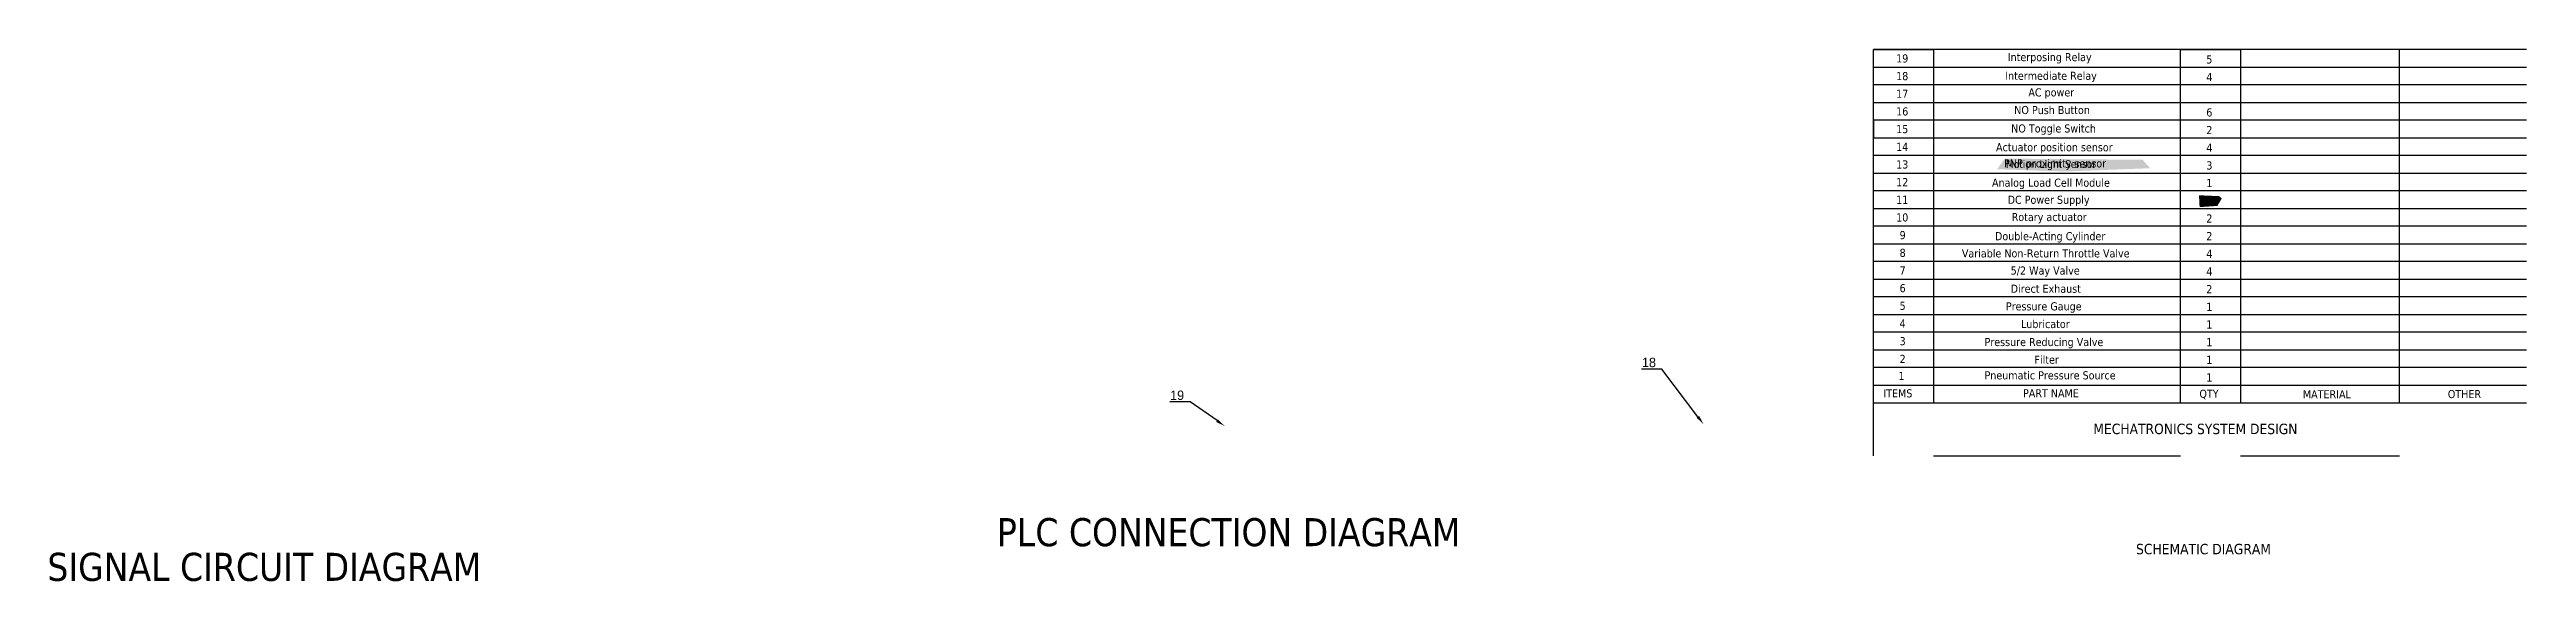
# Paper-space layout 'Sheet' of a CAD drawing. Header units: millimetres. Extents: x 21 to 1179, y 10 to 823.
# Drawn here: x 477 to 1179, y 15 to 165 of the extents above; entities that cross this region are included whole.
import ezdxf
from ezdxf import colors
from ezdxf.entities.mleader import LeaderData, LeaderLine
from ezdxf.math import Vec2, Vec3

# ---------------------------------------------------------------- set-up
doc = ezdxf.new("R2010")
doc.units = ezdxf.units.MM
doc.styles.add('Note Text (ANSI)', font='TAHOMA.TTF')

psp = doc.layouts.new('Sheet')

# ---------------------------------------------------------------- texts
at = {"style": 'Note Text (ANSI)'}
for s, height, p in [('19', 2.295, (1000.45, 161.35)), ('5', 2.3, (1088.31, 161.07)), ('18', 2.295, (1000.45, 156.35)), ('4', 2.3, (1088.31, 156.07)), ('17', 2.295, (1000.45, 151.35)), ('16', 2.295, (1000.45, 146.35)), ('6', 2.3, (1088.31, 146.07)), ('15', 2.295, (1000.45, 141.35)), ('2', 2.3, (1088.31, 141.07)), ('14', 2.295, (1000.45, 136.35)), ('13', 2.295, (1000.45, 131.35)), ('4', 2.3, (1088.31, 136.07)), ('3', 2.3, (1088.31, 131.07)), ('12', 2.295, (1000.45, 126.35)), ('Analog Load Cell Module', 2.2952, (1027.61, 126.19)), ('1', 2.3, (1088.31, 126.07)), ('11', 2.295, (1000.45, 121.35)), ('2', 2.3, (1088.31, 121.07)), ('10', 2.295, (1000.45, 116.35)), ('9', 2.3, (1001.43, 111.35)), ('Double-Acting Cylinder', 2.2952, (1028.46, 111.05)), ('Rotary actuator', 2.2952, (1033.18, 116.48)), ('2', 2.3, (1088.31, 116.07)), ('2', 2.3, (1088.31, 111.07)), ('8', 2.3, (1001.43, 106.35)), ('Variable Non-Return Throttle Valve', 2.2952, (1019.08, 106.19)), ('4', 2.3, (1088.31, 106.07)), ('6', 2.3, (1001.43, 96.35)), ('7', 2.3, (1001.43, 101.35)), ('5/2 Way Valve', 2.2952, (1032.9, 101.33)), ('Direct Exhaust', 2.2952, (1032.9, 96.19)), ('4', 2.3, (1088.31, 101.07)), ('2', 2.3, (1088.31, 96.07)), ('5', 2.3, (1001.43, 91.35)), ('Pressure Gauge', 2.2952, (1031.54, 91.2)), ('1', 2.3, (1088.31, 91.07)), ('4', 2.3, (1001.43, 86.35)), ('Lubricator', 2.295, (1035.81, 86.2)), ('1', 2.3, (1088.31, 86.07)), ('2', 2.3, (1001.43, 76.31)), ('3', 2.3, (1001.43, 81.35)), ('Pressure Reducing Valve', 2.2952, (1025.5, 81.11)), ('Filter', 2.295, (1039.64, 76.11)), ('1', 2.3, (1088.31, 81.07)), ('1', 2.3, (1088.31, 76.07)), ('1', 2.3, (1001.12, 71.49)), ('Pneumatic Pressure Source', 2.2952, (1025.49, 71.68)), ('1', 2.3, (1088.31, 71.07)), ('ITEMS', 2.295, (996.83, 66.58))]:
    psp.add_text(s, height=height, dxfattribs=at).set_placement(p)
at = {"attachment_point": 1, "style": 'Note Text (ANSI)'}
for s, insert, char_height, width in [('Interposing Relay', (1032.08, 164.02), 2.2952, 51.547), ('Intermediate Relay', (1031.36, 158.74), 2.2952, 32.9573), ('NO Push Button', (1033.9, 149.05), 2.2952, 24.5898), ('AC power ', (1037.91, 154.04), 2.295, 24.5898), ('NO Toggle Switch', (1033.04, 143.83), 2.2952, 24.5898), ('Actuator position sensor', (1028.75, 138.52), 2.2952, 37.9233), ('PNP proximity sensor', (1031.04, 133.95), 2.2952, 30.7498), ('DC Power Supply', (1032.04, 123.65), 2.2952, 33.3888), ('PART NAME', (1036.4, 68.9), 2.295, 18.5384), ('QTY', (1086.36, 68.76), 2.295, 18.5384), ('MATERIAL', (1115.67, 68.62), 2.295, 18.5384), ('OTHER', (1156.73, 68.67), 2.295, 18.5384), ('MECHATRONICS SYSTEM DESIGN', (1056.31, 59.14), 2.9577, 63.6682), ('SCHEMATIC DIAGRAM', (1068.41, 25.14), 2.9577, 41.8946)]:
    psp.add_mtext(s, dxfattribs=dict(at, insert=insert, char_height=char_height, width=width))
at = {"color": 0, "attachment_point": 1, "style": 'Note Text (ANSI)'}
for s, insert, char_height, width in [('Motion Light Sensor', (1031.53, 133.68), 2.1774, 27.3114), ('1', (1088.63, 123.44), 2.18, 27.3114), ('{\\fTahoma|b0|i0|c163|p34;PLC }CONNECTION{\\fTahoma|b0|i0|c163|p34; DIAGRAM}', (745.74, 32.42), 7.942, 193.1719), ('{\\fTahoma|b0|i0|c163|p34;SIGNAL CIRCUIT DIAGRAM}', (476.77, 22.6), 7.942, 193.1719)]:
    psp.add_mtext(s, dxfattribs=dict(at, insert=insert, char_height=char_height, width=width))

# ---------------------------------------------------------------- hatches: boundary and pattern name
at = {"true_color": 0xffffff}
h = psp.add_hatch(color=7, dxfattribs=at)
h.dxf.hatch_style = 1
h.paths.add_polyline_path([(1031.22, 134.15), (1029.04, 131.14), (1048.62, 130.52), (1072.39, 131.43), (1070.27, 133.81)])
h = psp.add_hatch(color=7, dxfattribs=at)
h.dxf.hatch_style = 1
h.paths.add_polyline_path([(1086.24, 123.78), (1086.41, 120.43), (1091.45, 120.76), (1092.69, 122.84), (1091.99, 123.52)])

# ---------------------------------------------------------------- linework, layer by layer
for p, q in [((1179, 165), (994, 165)), ((994, 165), (1011, 165)), ((994, 65), (994, 165)), ((1011, 165), (1011, 65)), ((1081, 65), (1081, 165)), ((1081, 165), (1098, 165)), ((1098, 165), (1098, 65)), ((1143, 65), (1143, 165)), ((994, 160), (1179, 160)), ((1179, 155), (994, 155)), ((994, 150), (1179, 150)), ((1179, 145), (994, 145)), ((994, 140), (1179, 140)), ((1179, 135), (994, 135)), ((994, 130), (1179, 130)), ((1179, 125), (994, 125)), ((994, 125), (994, 125)), ((994, 120), (1179, 120)), ((1179, 115), (994, 115)), ((994, 110), (1179, 110)), ((1179, 105), (994, 105)), ((994, 100), (1179, 100)), ((1179, 95), (994, 95)), ((994, 90), (1179, 90)), ((1179, 85), (994, 85)), ((994, 80), (1179, 80)), ((1179, 75), (994, 75)), ((994, 70), (1179, 70)), ((994, 50), (994, 65)), ((994, 65), (1179, 65)), ((1011, 50), (1081, 50)), ((1098, 50), (1143, 50))]:
    psp.add_line(p, q)
psp.add_lwpolyline([(994, 145), (994, 145), (994, 140), (994, 140)], close=True)

psp.set_redraw_order([(e.dxf.handle, doc.entitydb.next_handle()) for e in psp.query("TEXT MTEXT ATTDEF DIMENSION ARC_DIMENSION")])  # texts and dimensions are drawn at this point

# ---------------------------------------------------------------- leaders
ml = psp.add_multileader_mtext('Standard')
ml.set_content('{\\Ftxt|c163;18}', color=256)
ml.set_leader_properties()
ml.build(insert=Vec2(0, 0))
ml.multileader.update_dxf_attribs({"text_right_attachment_type": 6, "dogleg_length": 0.36, "arrow_head_size": 2.67})
ctx = ml.context
ctx.base_point, ctx.char_height, ctx.arrow_head_size, ctx.landing_gap_size, ctx.plane_origin = Vec3(927.54, 76.48), 2.6685, 2.67, 1.33, Vec3(858.63, 183.36)
ctx.right_attachment, ctx.text_align_type = 6, 2
notes = []
notes.append((ctx, [(1, (1, 1, 0), (934.12, 74.61), (-1, 0), 0.36, [(0, [(945.91, 58.95)], 0, [])])]))
ctx.mtext.insert, ctx.mtext.alignment, ctx.mtext.flow_direction = Vec3(932.43, 77.81), 3, 5
ml = psp.add_multileader_mtext('Standard')
ml.set_content('{\\Ftxt|c163;1}9', color=256)
ml.set_leader_properties()
ml.build(insert=Vec2(0, 0))
ml.multileader.update_dxf_attribs({"text_right_attachment_type": 6, "dogleg_length": 0.36, "arrow_head_size": 2.67})
ctx = ml.context
ctx.base_point, ctx.char_height, ctx.arrow_head_size, ctx.landing_gap_size, ctx.plane_origin = Vec3(793.87, 67.18), 2.6685, 2.67, 1.33, Vec3(722.34, 183.32)
ctx.right_attachment, ctx.text_align_type = 6, 2
notes.append((ctx, [(1, (1, 1, 0), (800.45, 65.31), (-1, 0), 0.36, [(0, [(810.28, 58.47)], 0, [])])]))
ctx.mtext.insert, ctx.mtext.alignment, ctx.mtext.flow_direction = Vec3(798.76, 68.51), 3, 5
for ctx, leaders in notes:
    for number, flags, end, landing, length, lines in leaders:
        leader = LeaderData()
        leader.index, (leader.has_last_leader_line, leader.has_dogleg_vector, leader.attachment_direction) = number, flags
        leader.last_leader_point, leader.dogleg_vector, leader.dogleg_length = Vec3(end), Vec3(landing), length
        for number, points, colour, breaks in lines:
            line = LeaderLine()
            line.index, line.vertices, line.color, line.breaks = number, Vec3.list(points), colors.encode_raw_color(colour), breaks
            leader.lines.append(line)
        ctx.leaders.append(leader)

doc.saveas('drawing.dxf')
